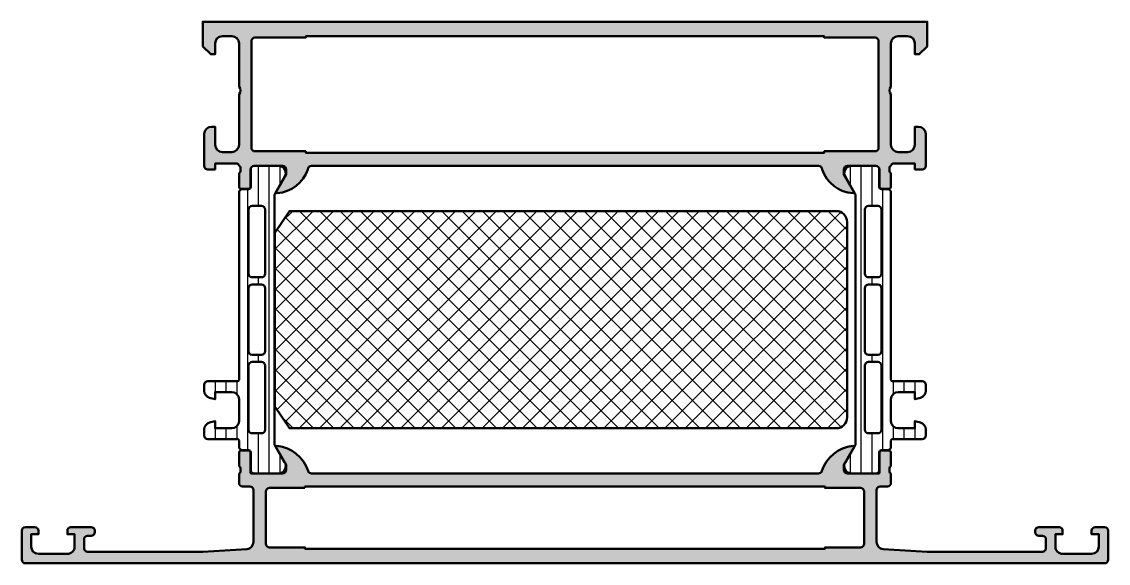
# Model space of a CAD drawing. Extents: x 0 to 150, y 0 to 75.
import ezdxf

# ---------------------------------------------------------------- set-up
doc = ezdxf.new("R2010")
doc.units = 0
for name, color, linetype, lineweight in [('0S-Alu contour', 7, 'Continuous', 50), ('0S-Alu hatch', 252, 'Continuous', 25), ('0S-Plastic contour', 254, 'Continuous', 50), ('0S-Plastic hatch', 253, 'Continuous', 25), ('0S-PT contour', 91, 'Continuous', 50), ('0S-PT hatch', 103, 'Continuous', 25)]:
    doc.layers.add(name, color=color, linetype=linetype, lineweight=lineweight)
pattern_1 = [(90, (0, 0), (-1.4859, 0), [])]

# ---------------------------------------------------------------- blocks, each defined once
blk = doc.blocks.new('345300__B351FEDB_3CB7_4126_8738_40DBF17E38F5_')
at = {"layer": '0S-Alu hatch'}
h = blk.add_hatch(color=256, dxfattribs=at)
edge = h.paths.add_edge_path()
edge.add_line((25, 71.39999847412109), (26.0999755859375, 70.3))
edge.add_line((26.0999755859375, 70.3), (26.69998168945312, 70.3))
edge.add_line((26.69998168945312, 70.3), (26.69998168945312, 71.80000381469726))
edge.add_ellipse((27.70002008335166, 71.79996542079873), major_axis=(-1.000038394635549, 0), ratio=1, start_angle=270.0021997238879, end_angle=359.99780027593476, ccw=False)
edge.add_line((27.69998168945313, 72.80000381469726), (29, 72.80000381469726))
edge.add_ellipse((28.99995442852658, 71.79995824322384), major_axis=(-1.000045572511753, 0), ratio=1, start_angle=180.0026109341762, end_angle=269.99738906589266, ccw=False)
edge.add_line((30, 71.80000381469847), (30, 65.8))
edge.add_ellipse((29.47487768903659, 65.3), major_axis=(-0.7250885749145113, 0), ratio=1, start_angle=136.4038464693329, end_angle=223.5961535306672, ccw=False)
edge.add_line((30, 64.8), (30, 57.8))
edge.add_ellipse((28.9999729984846, 57.80002700151539), major_axis=(-1.000027001879929, 0), ratio=1, start_angle=90.00154703110047, end_angle=179.9984529689852, ccw=False)
edge.add_line((29, 56.79999999999999), (27.69998168945313, 56.79999999999999))
edge.add_ellipse((27.70000151260095, 57.80001982314782), major_axis=(-1.000019823344305, 0), ratio=1, start_angle=0.0011357599706229848, end_angle=89.99886423980757, ccw=False)
edge.add_line((26.69998168945312, 57.80000000000388), (26.69998168945312, 60.3))
edge.add_line((26.69998168945312, 60.3), (26.19998168945313, 60.3))
edge.add_arc((26.20001605502165, 59.29996563443147), 1.000034366158998, 90.00196893437248, 179.9980310656152)
edge.add_line((25.19998168945313, 59.30000000000021), (25.19998168945313, 54.89999084472656))
edge.add_arc((25.69998443032072, 54.89999358559416), 0.5000027408751077, 180.0003140784807, 269.9996859214307)
edge.add_line((25.69998168945313, 54.39999084472656), (26.69998168945312, 54.39999084472656))
edge.add_line((26.69998168945312, 54.39999084472656), (26.70016479492188, 55.19971923828125))
edge.add_line((26.70016479492188, 55.19971923828125), (29.69481443321533, 55.19971923828125))
edge.add_ellipse((29.69481443321532, 54.89971923828122), major_axis=(-0.3000000000000256, 0), ratio=1, start_angle=199.6167599618273, end_angle=269.99999999999795, ccw=False)
edge.add_line((29.97740221942337, 55.00043737510894), (30.01502310468306, 54.89488337048205))
edge.add_ellipse((29.92156631017289, 54.6325273359551), major_axis=(-0.2785046880984648, 0), ratio=1, start_angle=178.8227049288636, end_angle=250.3930204903636, ccw=False)
edge.add_line((30.20001220703126, 54.62680511474609), (30.20001220703126, 54.17322235107421))
edge.add_ellipse((29.89748748274045, 54.18486318156453), major_axis=(-0.3027486048551446, 0), ratio=1, start_angle=109.79197145994209, end_angle=177.7964063193077, ccw=False)
edge.add_line((30.00000000000001, 53.89999847412108), (30.00000000000001, 52.00001678466796))
edge.add_arc((30.30000000000001, 52.00001678466796), 0.3000000000000007, 180, 270)
edge.add_line((30.30000000000001, 51.70001678466796), (31.29997558593751, 51.70001678466796))
edge.add_arc((31.29997558593751, 52.00001678466796), 0.3000000000000007, 270.0000000000007, 360)
edge.add_line((31.59997558593751, 52.00001678466796), (31.59997558593751, 54.39999847412109))
edge.add_ellipse((32.100002258875, 54.3999718011836), major_axis=(-0.5000266736489019, 0), ratio=1, start_angle=270.00305633044576, end_angle=359.99694366969146, ccw=False)
edge.add_line((32.09997558593751, 54.89999847412109), (36.00049591064453, 54.89930419921875))
edge.add_ellipse((36.00051134773772, 54.39931963648928), major_axis=(-0.4999845629677774, 0), ratio=1, start_angle=179.9991052558096, end_angle=270.0017690151924, ccw=False)
edge.add_line((36.50049591064453, 54.39931182861431), (36.50049591064453, 53.69930725097656))
edge.add_line((36.50049591064453, 53.69930725097656), (35.11225128173828, 51.29478912353516))
edge.add_arc((35.23609723052485, 51.23688059579413), 0.1367158243071277, 154.9399071397932, 284.9282666313625)
edge.add_arc((34.88285245601911, 55.96520980609627), 4.875929802990912, 274.5695827884483, 341.2675044174627)
edge.add_ellipse((40.00049626153255, 54.39930384833066), major_axis=(-0.5000003508882097, 0), ratio=1, start_angle=270.0000402087765, end_angle=359.9999597909774, ccw=False)
edge.add_line((40.00049591064453, 54.89930419921875), (109.9999771118164, 54.89999084472656))
edge.add_ellipse((109.9980520364834, 54.39857247094304), major_axis=(-0.5014220692019347, 0), ratio=1, start_angle=180.0836121092533, end_angle=269.78002770607844, ccw=False)
edge.add_arc((115.1266061706823, 55.97392626306316), 4.887718356431223, 198.7935375333312, 265.8040368107825)
edge.add_arc((114.7607596930669, 51.23810386361654), 0.1390384168073288, 273.3902478631867, 384.0601169719201)
edge.add_line((114.8877182006836, 51.29478912353516), (113.4994735717773, 53.69930725097657))
edge.add_line((113.4994735717773, 53.69930725097657), (113.4994735717773, 54.39931182861329))
edge.add_ellipse((113.9994581346841, 54.3993196364893), major_axis=(-0.4999845629677682, 0), ratio=1, start_angle=-90.00176901519478, end_angle=0.000894744190475194, ccw=False)
edge.add_line((113.9994735717773, 54.89930419921876), (117.8999938964844, 54.89999847412109))
edge.add_ellipse((117.8999672235468, 54.3999718011836), major_axis=(-0.5000266736489019, 0), ratio=1, start_angle=180.0030563300701, end_angle=269.996943669551, ccw=False)
edge.add_line((118.3999938964843, 54.39999847411989), (118.3999938964844, 52.00001678466797))
edge.add_arc((118.6999938964844, 52.00001678466796), 0.2999999999999971, 180, 270)
edge.add_line((118.6999938964844, 51.70001678466796), (119.6999694824218, 51.70001678466796))
edge.add_arc((119.6999694824218, 52.00001678466795), 0.29999999999999, 270, 360)
edge.add_line((119.9999694824219, 52.00001678466795), (119.9999694824219, 53.89999847412111))
edge.add_ellipse((120.1024819996814, 54.18486318156456), major_axis=(-0.3027486048551404, 0), ratio=1, start_angle=2.2035936806950076, end_angle=70.20802854005609, ccw=False)
edge.add_line((119.7999572753906, 54.17322235107421), (119.7999572753906, 54.6268051147461))
edge.add_ellipse((120.0784031722502, 54.63252733595512), major_axis=(-0.2785046880997238, 0), ratio=1, start_angle=-70.39284138170791, end_angle=1.177295071132221, ccw=False)
edge.add_line((119.9849455576057, 54.89488307833269), (120.0225674482611, 55.00043853445314))
edge.add_ellipse((120.3051548212604, 54.89971923828125), major_axis=(-0.3000000000000121, 0), ratio=1, start_angle=270.00000000000273, end_angle=340.38300497643354, ccw=False)
edge.add_line((120.3051548212604, 55.19971923828126), (123.2998046875, 55.19971923828125))
edge.add_line((123.2998046875, 55.19971923828125), (123.2999877929687, 54.39999084472656))
edge.add_line((123.2999877929687, 54.39999084472656), (124.2999877929687, 54.39999084472656))
edge.add_arc((124.2999850521011, 54.89999358559419), 0.5000027408751341, 270.0003140785714, 359.9996859215192)
edge.add_line((124.7999877929687, 54.89999084472736), (124.7999877929687, 59.29999999999999))
edge.add_arc((123.7999534274002, 59.29996563443144), 1.000034366159028, 0.0019689340145208, 89.99803106562733)
edge.add_line((123.7999877929687, 60.3), (123.2999877929687, 60.3))
edge.add_line((123.2999877929687, 60.3), (123.2999877929687, 57.79999999999998))
edge.add_ellipse((122.2999679698209, 57.80001982314784), major_axis=(-1.000019823344326, 0), ratio=1, start_angle=90.00113576019407, end_angle=179.9988642393878, ccw=False)
edge.add_line((122.2999877929687, 56.79999999999999), (120.9999694824219, 56.79999999999999))
edge.add_ellipse((120.9999964839372, 57.80002700151539), major_axis=(-1.000027001879929, 0), ratio=1, start_angle=0.0015470310149794386, end_angle=89.9984529689001, ccw=False)
edge.add_line((119.9999694824219, 57.80000000000148), (119.9999694824219, 64.8))
edge.add_ellipse((120.5250917933853, 65.3), major_axis=(-0.725088574914509, 0), ratio=1, start_angle=-43.59615353066738, end_angle=43.59615353066738, ccw=False)
edge.add_line((119.9999694824219, 65.8), (119.9999694824219, 71.80000381469726))
edge.add_ellipse((121.0000150538953, 71.79995824322384), major_axis=(-1.000045572511753, 0), ratio=1, start_angle=270.0026109341098, end_angle=359.9973890658238, ccw=False)
edge.add_line((120.9999694824218, 72.80000381469725), (122.2999877929688, 72.80000381469726))
edge.add_ellipse((122.2999493990702, 71.79996542079876), major_axis=(-1.000038394635524, 0), ratio=1, start_angle=180.0021997237339, end_angle=269.9978002761111, ccw=False)
edge.add_line((123.2999877929687, 71.80000381469459), (123.2999877929687, 70.3))
edge.add_line((123.2999877929687, 70.3), (123.8999938964843, 70.3))
edge.add_line((123.8999938964843, 70.3), (124.9999694824218, 71.39999847412108))
edge.add_line((124.9999694824218, 71.39999847412108), (124.9999694824219, 74.8))
edge.add_line((124.9999694824219, 74.8), (25, 74.8))
edge.add_line((25, 74.8), (25, 71.39999847412109))
edge = h.paths.add_edge_path()
edge.add_line((31.69998550415039, 57.39999084472656), (31.69998550415039, 72.09999542236328))
edge.add_ellipse((32.19999335623653, 72.09998757027714), major_axis=(-0.5000078521477965, 0), ratio=1, start_angle=270.0008997686624, end_angle=359.99910023153274, ccw=False)
edge.add_line((32.19998550415039, 72.59999542236328), (39.19998550415039, 72.59999542236328))
edge.add_line((39.19998550415039, 72.59999542236328), (39.19998550415039, 72.79999237060547))
edge.add_line((39.19998550415039, 72.79999237060547), (110.7999877929687, 72.79999237060547))
edge.add_line((110.7999877929687, 72.79999237060547), (110.7999877929687, 72.59999542236328))
edge.add_line((110.7999877929687, 72.59999542236328), (117.7999877929687, 72.59999542236329))
edge.add_ellipse((117.7999799408826, 72.09998757027714), major_axis=(-0.5000078521478107, 0), ratio=1, start_angle=180.0008997684673, end_angle=269.9991002313343, ccw=False)
edge.add_line((118.2999877929687, 72.09999542236326), (118.2999877929687, 57.39999084473131))
edge.add_ellipse((117.7999831391399, 57.39999549855542), major_axis=(-0.500004653850518, 0), ratio=1, start_angle=90.00053328454328, end_angle=179.9994667160038, ccw=False)
edge.add_line((117.7999877929687, 56.89999084472656), (110.7999877929687, 56.89999084472656))
edge.add_line((110.7999877929687, 56.89999084472656), (110.7999877929687, 56.69999389648437))
edge.add_line((110.7999877929687, 56.69999389648437), (39.19998550415039, 56.69999389648437))
edge.add_line((39.19998550415039, 56.69999389648437), (39.19998550415039, 56.89999084472656))
edge.add_line((39.19998550415039, 56.89999084472656), (32.19998550415039, 56.89999084472656))
edge.add_ellipse((32.19999015797927, 57.39999549855543), major_axis=(-0.5000046538505322, 0), ratio=1, start_angle=0.0005332839962761682, end_angle=89.99946671545757, ccw=False)
at = {"layer": '0S-Alu contour', "color": 7}
for points in [[(123.2999877929687, 71.80000381469459), (123.2999877929687, 70.3), (123.8999938964843, 70.3), (124.9999694824218, 71.39999847412108), (124.9999694824219, 74.8), (25, 74.8), (25, 71.39999847412109)], [(27.69998168945313, 72.80000381469726), (29, 72.80000381469726)], [(31.69998550415039, 57.39999084472656), (31.69998550415039, 72.09999542236328)], [(32.19998550415039, 72.59999542236328), (39.19998550415039, 72.59999542236328), (39.19998550415039, 72.79999237060547), (110.7999877929687, 72.79999237060547), (110.7999877929687, 72.59999542236328), (117.7999877929687, 72.59999542236329)], [(118.2999877929687, 72.09999542236326), (118.2999877929687, 57.39999084473131)], [(120.9999694824218, 72.80000381469725), (122.2999877929688, 72.80000381469726)], [(25, 71.39999847412109), (26.0999755859375, 70.3), (26.69998168945312, 70.3), (26.69998168945312, 71.80000381469726)], [(30, 71.80000381469847), (30, 65.8)], [(119.9999694824219, 65.8), (119.9999694824219, 71.80000381469726)], [(30, 64.8), (30, 57.8)], [(119.9999694824219, 57.80000000000148), (119.9999694824219, 64.8)], [(26.69998168945312, 57.80000000000388), (26.69998168945312, 60.3), (26.19998168945313, 60.3)], [(123.7999877929687, 60.3), (123.2999877929687, 60.3), (123.2999877929687, 57.79999999999998)], [(25.19998168945313, 59.30000000000021), (25.19998168945313, 54.89999084472656)], [(124.7999877929687, 54.89999084472736), (124.7999877929687, 59.29999999999999)], [(29, 56.79999999999999), (27.69998168945313, 56.79999999999999)], [(117.7999877929687, 56.89999084472656), (110.7999877929687, 56.89999084472656), (110.7999877929687, 56.69999389648437), (39.19998550415039, 56.69999389648437), (39.19998550415039, 56.89999084472656), (32.19998550415039, 56.89999084472656)], [(122.2999877929687, 56.79999999999999), (120.9999694824219, 56.79999999999999)], [(25.69998168945313, 54.39999084472656), (26.69998168945312, 54.39999084472656), (26.70016479492188, 55.19971923828125), (29.69481443321533, 55.19971923828125)], [(29.97740221942337, 55.00043737510894), (30.01502310468306, 54.89488337048205)], [(30.20001220703126, 54.62680511474609), (30.20001220703126, 54.17322235107421)], [(31.59997558593751, 52.00001678466796), (31.59997558593751, 54.39999847412109)], [(32.09997558593751, 54.89999847412109), (36.00049591064453, 54.89930419921875)], [(36.50049591064453, 54.39931182861431), (36.50049591064453, 53.69930725097656), (35.11225128173828, 51.29478912353516)], [(40.00049591064453, 54.89930419921875), (109.9999771118164, 54.89999084472656)], [(114.8877182006836, 51.29478912353516), (113.4994735717773, 53.69930725097657), (113.4994735717773, 54.39931182861329)], [(113.9994735717773, 54.89930419921876), (117.8999938964844, 54.89999847412109)], [(118.3999938964843, 54.39999847411989), (118.3999938964844, 52.00001678466797)], [(119.7999572753906, 54.17322235107421), (119.7999572753906, 54.6268051147461)], [(119.9849455576057, 54.89488307833269), (120.0225674482611, 55.00043853445314)], [(120.3051548212604, 55.19971923828126), (123.2998046875, 55.19971923828125), (123.2999877929687, 54.39999084472656), (124.2999877929687, 54.39999084472656)], [(30.00000000000001, 53.89999847412108), (30.00000000000001, 52.00001678466796)], [(119.9999694824219, 52.00001678466795), (119.9999694824219, 53.89999847412111)], [(30.30000000000001, 51.70001678466796), (31.29997558593751, 51.70001678466796)], [(118.6999938964844, 51.70001678466796), (119.6999694824218, 51.70001678466796)]]:
    blk.add_lwpolyline(points, dxfattribs=at)
at = {"layer": '0S-Alu contour', "color": 7, "extrusion": (0, 0, -1)}
for centre, radius, start, end in [((-27.70002008335166, 71.79996542079873), 1.000038394635549, 0.0021997240652303, 89.99780027611214), ((-28.99995442852658, 71.79995824322384), 1.000045572511753, 90.00261093410732, 179.9973890658238), ((-32.19999335623653, 72.09998757027714), 0.5000078521477965, 0.0008997684672687, 89.99910023133756), ((-117.7999799408826, 72.09998757027714), 0.5000078521478107, 90.0008997686657, 179.9991002315327), ((-121.0000150538953, 71.79995824322384), 1.000045572511753, 0.0026109341761524, 89.99738906589023), ((-122.2999493990702, 71.79996542079876), 1.000038394635524, 90.00219972388888, 179.9978002762661), ((-29.47487768903659, 65.3), 0.7250885749145115, 136.4038464693328, 223.5961535306672), ((-120.5250917933853, 65.3), 0.725088574914509, 316.4038464693326, 43.59615353066742), ((-27.70000151260095, 57.80001982314782), 1.000019823344305, 270.0011357601924, 359.9988642400294), ((-28.9999729984846, 57.80002700151539), 1.000027001879929, 180.0015470310149, 269.9984529688995), ((-32.19999015797927, 57.39999549855543), 0.5000046538505322, 270.0005332845425, 359.9994667160037), ((-117.7999831391399, 57.39999549855542), 0.500004653850518, 180.0005332839962, 269.9994667154567), ((-120.9999964839372, 57.80002700151539), 1.000027001879929, 270.0015470310999, 359.998452968985), ((-122.2999679698209, 57.80001982314784), 1.000019823344326, 180.0011357606123, 269.9988642398059), ((-29.69481443321532, 54.89971923828122), 0.3000000000000256, 90.00000000000205, 160.3832400381727), ((-29.89748748274045, 54.18486318156453), 0.3027486048551446, 182.2035936806924, 250.2080285400579), ((-29.92156631017289, 54.6325273359551), 0.2785046880984648, 109.6069795096364, 181.1772950711365), ((-32.100002258875, 54.3999718011836), 0.5000266736489019, 0.0030563303085188, 89.99694366955426), ((-36.00051134773772, 54.39931963648928), 0.4999845629677774, 89.9982309848076, 180.0008947441905), ((-40.00049626153255, 54.39930384833066), 0.5000003508882097, 4.02090225668e-05, 89.99995979122347), ((-109.9980520364834, 54.39857247094304), 0.5014220692019347, 90.21997229392157, 179.9163878907467), ((-113.9994581346841, 54.3993196364893), 0.4999845629677682, 359.9991052558095, 90.00176901519482), ((-117.8999672235468, 54.3999718011836), 0.5000266736489019, 90.00305633044901, 179.9969436699299), ((-120.0784031722502, 54.63252733595512), 0.2785046880997238, 358.8227049288678, 70.39284138170795), ((-120.1024819996814, 54.18486318156456), 0.3027486048551404, 289.7919714599439, 357.796406319305), ((-120.3051548212604, 54.89971923828125), 0.3000000000000121, 19.61699502356649, 89.99999999999729)]:
    blk.add_arc(centre, radius, start, end, dxfattribs=at)
at = {"layer": '0S-Alu contour', "color": 7}
for centre, radius, start, end in [((26.20001605502165, 59.29996563443147), 1.000034366158998, 90.00196893437248, 179.9980310656152), ((123.7999534274002, 59.29996563443144), 1.000034366159028, 0.0019689340145208, 89.99803106562733), ((25.69998443032072, 54.89999358559416), 0.5000027408751077, 180.0003140784807, 269.9996859214307), ((34.88285245601911, 55.96520980609627), 4.875929802990912, 274.5695827884483, 341.2675044174627), ((115.1266061706823, 55.97392626306316), 4.887718356431223, 198.7935375333312, 265.8040368107825), ((124.2999850521011, 54.89999358559419), 0.5000027408751341, 270.0003140785714, 359.9996859215192), ((30.30000000000001, 52.00001678466796), 0.3000000000000007, 180, 270), ((31.29997558593751, 52.00001678466796), 0.3000000000000007, 270.0000000000007, 0), ((35.23609723052485, 51.23688059579413), 0.1367158243071277, 154.9399071397932, 284.9282666313625), ((114.7607596930669, 51.23810386361654), 0.1390384168073288, 273.3902478631867, 24.0601169719201), ((118.6999938964844, 52.00001678466796), 0.2999999999999971, 180, 270), ((119.6999694824218, 52.00001678466795), 0.29999999999999, 270, 0)]:
    blk.add_arc(centre, radius, start, end, dxfattribs=at)
blk = doc.blocks.new('284039__F448CC6A_7CAA_499C_A607_768EB38D7D67___5468B348_0326_427C_8399_B5468956C07C_')
at = {"layer": '0S-Plastic hatch'}
h = blk.add_hatch(dxfattribs=at)
h.set_pattern_fill('ANSI31', color=256, scale=0.4680000000000001, angle=45, style=0)
h.set_pattern_definition(pattern_1)
edge = h.paths.add_edge_path()
edge.add_line((30, 51.19262339778483), (29.999977078442, 25.35125658823266))
edge.add_ellipse((29.79583821281997, 25.355375387072), major_axis=(-0.2041804127758801, 0), ratio=1, start_angle=90.48506106571949, end_angle=178.8441310561829, ccw=False)
edge.add_line((29.79756676571524, 25.15120229122875), (25.69756676572695, 25.15120229122876))
edge.add_arc((25.69756676572695, 24.65120229122881), 0.4999999999999467, 90, 180)
edge.add_line((25.19756676572701, 24.65120229122881), (25.19756676572701, 23.82045306784114))
edge.add_arc((26.19756676572708, 23.82045306784116), 1.000000000000066, 180, 254.9999999989172)
edge.add_line((25.93874772060629, 22.85452724155693), (26.69756676572695, 22.65120229122875))
edge.add_line((26.69756676572695, 22.65120229122875), (26.69756676572695, 23.65120229122876))
edge.add_line((26.69756676572695, 23.65120229122876), (28.99756676571536, 23.65120229122875))
edge.add_ellipse((28.99585773187428, 22.64707631855116), major_axis=(-1.004127427074072, 0), ratio=1, start_angle=180.229859678484, end_angle=269.90248202491523, ccw=False)
edge.add_line((29.999977078442, 22.65110467439827), (29.99997707844199, 19.65122632025461))
edge.add_ellipse((28.99585751999409, 19.65532877543038), major_axis=(-1.004127938958017, 0), ratio=1, start_angle=90.09753001532061, end_angle=179.7659122786844, ccw=False)
edge.add_line((28.9975667657153, 18.65120229122875), (26.69756676572696, 18.65120229122875))
edge.add_line((26.69756676572696, 18.65120229122875), (26.69756676572684, 19.65120229122869))
edge.add_line((26.69756676572684, 19.65120229122869), (25.93874772060627, 19.44787734087044))
edge.add_arc((26.19756676572686, 18.48195151458678), 0.9999999999994578, 105.0000000010805, 180)
edge.add_line((25.19756676572741, 18.48195151458678), (25.19756676572695, 17.65120229122875))
edge.add_arc((25.69756676572696, 17.65120229122875), 0.5000000000000027, 180, 270.0000000000004)
edge.add_line((25.69756676572696, 17.15120229122874), (29.79756676571532, 17.15120229122875))
edge.add_ellipse((29.79756676571532, 16.95120229122875), major_axis=(-0.1999999999999922, 0), ratio=1, start_angle=180, end_angle=269.999999999999, ccw=False)
edge.add_line((29.99756676571531, 16.95120229122876), (29.99888731070525, 16.11013004610088))
edge.add_arc((30.49888463137103, 16.11010925689817), 0.4999973210979717, 179.9976177199981, 269.9982316841403)
edge.add_line((30.49886919998672, 15.61011193603833), (31.30920053280163, 15.61008330962012))
edge.add_ellipse((31.30918966656731, 15.31008330981691), major_axis=(-0.299999999999997, 0), ratio=1, start_angle=179.9979247021016, end_angle=269.99792470211383, ccw=False)
edge.add_line((31.60918966637051, 15.31007244358253), (31.60877078615772, 12.9100740742441))
edge.add_arc((32.10876676317273, 12.91005332437419), 0.4999959774455613, 179.9976222209284, 269.9982271833)
edge.add_line((32.10875129255297, 12.41005734716797), (35.58529278835881, 12.40993069970388))
edge.add_arc((35.4430179914446, 13.3997539283803), 0.9999960709244808, 278.1795327540131, 392.724940801954)
edge.add_line((36.28429022210338, 13.94035838247478), (34.96590322431634, 16.22406298372988))
edge.add_ellipse((35.39892499595708, 16.47404727380667), major_axis=(-0.5000000000000883, 0), ratio=1, start_angle=-0.002015393048509395, end_angle=29.997921301458007, ccw=False)
edge.add_line((34.89892499626632, 16.47406486142887), (34.90001130869739, 50.82833361702788))
edge.add_ellipse((35.40001130835022, 50.82831498386869), major_axis=(-0.5000000000000164, 0), ratio=1, start_angle=329.99792810276983, end_angle=359.9978647972848, ccw=False)
edge.add_line((34.9670076470982, 51.07833064206307), (36.28556007655461, 53.36193973131244))
edge.add_arc((35.44432701033436, 53.90260512706297), 0.99999607092448, 327.2709086022734, 441.8163166502147)
edge.add_line((35.58667351121613, 54.89241804653367), (32.11013201541031, 54.89254469399775))
edge.add_arc((32.1101112655404, 54.39254871698273), 0.499995977445583, 89.9976222209271, 179.9982271832751)
edge.add_line((31.61011528833416, 54.39256418760271), (31.61036030891498, 51.99256579421701))
edge.add_ellipse((31.31036030911177, 51.99257666045133), major_axis=(-0.3000000000000041, 0), ratio=1, start_angle=89.99792470211662, end_angle=179.9979247021016, ccw=False)
edge.add_line((31.31034944287746, 51.69257666064812), (30.50001811006254, 51.69260528706632))
edge.add_arc((30.49999732085985, 51.19260796640054), 0.4999973210979748, 89.99761772008878, 179.9982316841069)
edge = h.paths.add_edge_path()
edge.add_ellipse((31.79944870073098, 40.00119604774752), major_axis=(-0.5000000021573054, 0), ratio=1, start_angle=0, end_angle=90.00189908949642, ccw=False)
edge.add_line((31.29944869857367, 40.00119604774752), (31.29944869857368, 48.8511899405362))
edge.add_ellipse((31.79944870066131, 48.8511899405362), major_axis=(-0.5000000020876287, 0), ratio=1, start_angle=269.9981008973825, end_angle=360, ccw=False)
edge.add_line((31.79946527345813, 49.35118994234917), (33.09945937972603, 49.35118994234917))
edge.add_ellipse((33.09946301908265, 48.8511935817058), major_axis=(-0.4999963606566095, 0), ratio=1, start_angle=179.9995829571355, end_angle=270.00041704258535, ccw=False)
edge.add_line((33.59945937972602, 48.85118994234918), (33.59945937972602, 40.00119604586719))
edge.add_ellipse((33.09946301908276, 40.00119240650812), major_axis=(-0.4999963606565073, 0), ratio=1, start_angle=89.99958295740407, end_angle=180.0004170428646, ccw=False)
edge.add_line((33.09945937972604, 39.50119604586486), (31.7994652734133, 39.50119604586488))
edge = h.paths.add_edge_path()
edge.add_ellipse((33.09945937973641, 29.30118994304764), major_axis=(-0.4999999999999929, 0), ratio=1, start_angle=90.0000000000008, end_angle=180, ccw=False)
edge.add_line((33.09945937973642, 28.80118994304765), (31.79944869858406, 28.80118994304765))
edge.add_ellipse((31.79944869858406, 29.30118994304764), major_axis=(-0.4999999999999983, 0), ratio=1, start_angle=0, end_angle=90, ccw=False)
edge.add_line((31.29944869858406, 29.30118994304764), (31.29944869858404, 38.00119604656853))
edge.add_ellipse((31.79944869858405, 38.00119604656332), major_axis=(-0.5000000000000071, 0), ratio=1, start_angle=269.99999999880635, end_angle=360, ccw=False)
edge.add_line((31.79944869859447, 38.50119604656332), (33.0994593797468, 38.50119604656332))
edge.add_ellipse((33.0994593797364, 38.00119604656331), major_axis=(-0.5000000000000134, 0), ratio=1, start_angle=180, end_angle=269.999999998808, ccw=False)
edge.add_line((33.59945937973641, 38.00119604656331), (33.5994593797364, 29.30118994304764))
edge = h.paths.add_edge_path()
edge.add_ellipse((33.09944412094735, 18.45121130535237), major_axis=(-0.5000152587890554, 0), ratio=1, start_angle=89.9999999999992, end_angle=180, ccw=False)
edge.add_line((33.09944412094734, 17.95119604656331), (31.799433439795, 17.95119604656331))
edge.add_ellipse((31.79943343979499, 18.45118078777425), major_axis=(-0.4999847412109291, 0), ratio=1, start_angle=0, end_angle=90.0000000000004, ccw=False)
edge.add_line((31.29944869858406, 18.45118078777425), (31.29944869858406, 27.30118994305278))
edge.add_ellipse((31.79944870067168, 27.30118994123468), major_axis=(-0.5000000020876199, 0), ratio=1, start_angle=269.9981008973846, end_angle=360, ccw=False)
edge.add_line((31.79946527346849, 27.80118994304764), (33.0994593797364, 27.80118994304764))
edge.add_ellipse((33.09946301909308, 27.30119358240432), major_axis=(-0.4999963606565686, 0), ratio=1, start_angle=179.9995829571355, end_angle=270.00041704259104, ccw=False)
edge.add_line((33.5994593797364, 27.30118994304525), (33.5994593797364, 18.45121130535237))
at = {"layer": '0S-Alu contour', "color": 7}
for points in [[(31.29944869857367, 40.00119604774752), (31.29944869857368, 48.8511899405362)], [(31.79946527345813, 49.35118994234917), (33.09945937972603, 49.35118994234917)], [(33.59945937972602, 48.85118994234918), (33.59945937972602, 40.00119604586719)], [(33.09945937972604, 39.50119604586486), (31.7994652734133, 39.50119604586488)], [(31.29944869858406, 29.30118994304764), (31.29944869858404, 38.00119604656853)], [(31.79944869859447, 38.50119604656332), (33.0994593797468, 38.50119604656332)], [(33.59945937973641, 38.00119604656331), (33.5994593797364, 29.30118994304764)], [(33.09945937973642, 28.80118994304765), (31.79944869858406, 28.80118994304765)], [(31.29944869858406, 18.45118078777425), (31.29944869858406, 27.30118994305278)], [(31.79946527346849, 27.80118994304764), (33.0994593797364, 27.80118994304764)], [(33.5994593797364, 27.30118994304525), (33.5994593797364, 18.45121130535237)], [(33.09944412094734, 17.95119604656331), (31.799433439795, 17.95119604656331)]]:
    blk.add_lwpolyline(points, dxfattribs=at)
at = {"layer": '0S-Alu contour', "color": 7, "extrusion": (0, 0, -1)}
for centre, radius, start, end in [((-31.79944870066131, 48.8511899405362), 0.5000000020876287, 0, 90.00189910261747), ((-33.09946301908265, 48.8511935817058), 0.4999963606566095, 89.99958295741467, 180.0004170428646), ((-31.79944870073098, 40.00119604774752), 0.5000000021573054, 269.9981009105036, 0), ((-33.09946301908276, 40.00119240650812), 0.4999963606565073, 179.9995829571354, 270.0004170425959), ((-31.79944869858405, 38.00119604656332), 0.5000000000000071, 0, 90.00000000119365), ((-33.0994593797364, 38.00119604656331), 0.5000000000000134, 90.00000000119202, 180), ((-31.79944869858406, 29.30118994304764), 0.4999999999999983, 270, 0), ((-33.09945937973641, 29.30118994304764), 0.4999999999999929, 180, 269.9999999999992), ((-31.79944870067168, 27.30118994123468), 0.5000000020876199, 0, 90.00189910261543), ((-33.09946301909308, 27.30119358240432), 0.4999963606565686, 89.99958295740896, 180.0004170428646), ((-31.79943343979499, 18.45118078777425), 0.4999847412109291, 269.9999999999996, 0), ((-33.09944412094735, 18.45121130535237), 0.5000152587890554, 180, 270.0000000000008)]:
    blk.add_arc(centre, radius, start, end, dxfattribs=at)
at = {"layer": '0S-Plastic contour', "color": 7}
for points in [[(31.61011528833416, 54.39256418760271), (31.61036030891498, 51.99256579421701)], [(35.58667351121613, 54.89241804653367), (32.11013201541031, 54.89254469399775)], [(34.9670076470982, 51.07833064206307), (36.28556007655461, 53.36193973131244)], [(30, 51.19262339778483), (29.999977078442, 25.35125658823266)], [(31.31034944287746, 51.69257666064812), (30.50001811006254, 51.69260528706632)], [(34.89892499626632, 16.47406486142887), (34.90001130869739, 50.82833361702788)], [(25.19756676572701, 24.65120229122881), (25.19756676572701, 23.82045306784114)], [(29.79756676571524, 25.15120229122875), (25.69756676572695, 25.15120229122876)], [(25.93874772060629, 22.85452724155693), (26.69756676572695, 22.65120229122875), (26.69756676572695, 23.65120229122876), (28.99756676571536, 23.65120229122875)], [(29.999977078442, 22.65110467439827), (29.99997707844199, 19.65122632025461)], [(28.9975667657153, 18.65120229122875), (26.69756676572696, 18.65120229122875), (26.69756676572684, 19.65120229122869), (25.93874772060627, 19.44787734087044)], [(25.19756676572741, 18.48195151458678), (25.19756676572695, 17.65120229122875)], [(25.69756676572696, 17.15120229122874), (29.79756676571532, 17.15120229122875)], [(29.99756676571531, 16.95120229122876), (29.99888731070525, 16.11013004610088)], [(30.49886919998672, 15.61011193603833), (31.30920053280163, 15.61008330962012)], [(31.60918966637051, 15.31007244358253), (31.60877078615772, 12.9100740742441)], [(36.28429022210338, 13.94035838247478), (34.96590322431634, 16.22406298372988)], [(32.10875129255297, 12.41005734716797), (35.58529278835881, 12.40993069970388)]]:
    blk.add_lwpolyline(points, dxfattribs=at)
for centre, radius, start, end in [((32.1101112655404, 54.39254871698273), 0.499995977445583, 89.9976222209271, 179.9982271832751), ((35.44432701033436, 53.90260512706297), 0.99999607092448, 327.2709086022734, 81.81631665021466), ((30.49999732085985, 51.19260796640054), 0.4999973210979748, 89.99761772008878, 179.9982316841069), ((25.69756676572695, 24.65120229122881), 0.4999999999999467, 90, 180), ((26.19756676572708, 23.82045306784116), 1.000000000000066, 180, 254.9999999989172), ((26.19756676572686, 18.48195151458678), 0.9999999999994578, 105.0000000010805, 180), ((25.69756676572696, 17.65120229122875), 0.5000000000000027, 180, 270.0000000000004), ((30.49888463137103, 16.11010925689817), 0.4999973210979717, 179.9976177199981, 269.9982316841403), ((35.4430179914446, 13.3997539283803), 0.9999960709244808, 278.1795327540131, 32.72494080195393), ((32.10876676317273, 12.91005332437419), 0.4999959774455613, 179.9976222209284, 269.9982271833)]:
    blk.add_arc(centre, radius, start, end, dxfattribs=at)
at = {"layer": '0S-Plastic contour', "color": 7, "extrusion": (0, 0, -1)}
for centre, radius, start, end in [((-31.31036030911177, 51.99257666045133), 0.3000000000000041, 180.0020752978985, 270.0020752978834), ((-35.40001130835022, 50.82831498386869), 0.5000000000000164, 0.0021352027151592, 30.00207189723015), ((-29.79583821281997, 25.355375387072), 0.2041804127758801, 181.1558689438172, 269.5149389342805), ((-28.99585773187428, 22.64707631855116), 1.004127427074072, 90.0975179750848, 179.770140321516), ((-28.99585751999409, 19.65532877543038), 1.004127938958017, 180.2340877213157, 269.9024699846794), ((-29.79756676571532, 16.95120229122875), 0.1999999999999922, 90.00000000000102, 180), ((-31.30918966656731, 15.31008330981691), 0.299999999999997, 90.00207529788617, 180.0020752978985), ((-35.39892499595708, 16.47404727380667), 0.5000000000000883, 330.002078698542, 0.0020153930485069)]:
    blk.add_arc(centre, radius, start, end, dxfattribs=at)
blk = doc.blocks.new('284039__4639F8E2_02C3_4526_A488_1DF094386455___75DE08CF_B074_41C9_A474_A5B4F0217999_')
at = {"layer": '0S-Plastic hatch'}
h = blk.add_hatch(dxfattribs=at)
h.set_pattern_fill('ANSI31', color=256, scale=0.4680000000000001, angle=45, style=0)
h.set_pattern_definition(pattern_1)
edge = h.paths.add_edge_path()
edge.add_line((120, 51.19262339778483), (120.000022921558, 25.35125658823266))
edge.add_arc((120.2041617871801, 25.35537538707204), 0.2041804127759113, 181.1558689438266, 269.5149389342606)
edge.add_line((120.2024332342847, 25.15120229122876), (124.302433234273, 25.15120229122876))
edge.add_ellipse((124.3024332342731, 24.65120229122885), major_axis=(-0.4999999999999041, 0), ratio=1, start_angle=180, end_angle=270.0000000000065, ccw=False)
edge.add_line((124.802433234273, 24.65120229122884), (124.802433234273, 23.82045306784114))
edge.add_ellipse((123.8024332342729, 23.8204530678412), major_axis=(-1.000000000000085, 0), ratio=1, start_angle=105.000000001084, end_angle=180, ccw=False)
edge.add_line((124.0612522793937, 22.85452724155694), (123.302433234273, 22.65120229122875))
edge.add_line((123.302433234273, 22.65120229122875), (123.302433234273, 23.65120229122876))
edge.add_line((123.302433234273, 23.65120229122876), (121.0024332342846, 23.65120229122875))
edge.add_arc((121.0041422681257, 22.64707631855118), 1.004127427074067, 90.09751797508503, 179.770140321516)
edge.add_line((120.000022921558, 22.65110467439829), (120.000022921558, 19.65122632025461))
edge.add_arc((121.0041424800059, 19.65532877543038), 1.004127938958007, 180.2340877213157, 269.90246998468)
edge.add_line((121.0024332342847, 18.65120229122875), (123.302433234273, 18.65120229122875))
edge.add_line((123.302433234273, 18.65120229122875), (123.3024332342731, 19.65120229122869))
edge.add_line((123.3024332342731, 19.65120229122869), (124.0612522793937, 19.44787734087044))
edge.add_ellipse((123.8024332342731, 18.48195151458678), major_axis=(-0.9999999999994511, 0), ratio=1, start_angle=180, end_angle=254.9999999989198, ccw=False)
edge.add_line((124.8024332342726, 18.48195151458678), (124.802433234273, 17.65120229122875))
edge.add_ellipse((124.3024332342731, 17.65120229122869), major_axis=(-0.4999999999999716, 0), ratio=1, start_angle=89.99999999999511, end_angle=180, ccw=False)
edge.add_line((124.302433234273, 17.15120229122871), (120.2024332342847, 17.15120229122875))
edge.add_arc((120.2024332342847, 16.95120229122874), 0.1999999999999886, 90, 180)
edge.add_line((120.0024332342847, 16.95120229122874), (120.0011126892947, 16.11013004610088))
edge.add_ellipse((119.5011153686289, 16.11010925689819), major_axis=(-0.4999973210979774, 0), ratio=1, start_angle=90.00176831586089, end_angle=180.0023822800019, ccw=False)
edge.add_line((119.5011308000132, 15.61011193603834), (118.6907994671984, 15.61008330962012))
edge.add_arc((118.6908103334326, 15.31008330981692), 0.2999999999999828, 90.00207529788342, 180.0020752978985)
edge.add_line((118.3908103336295, 15.31007244358254), (118.3912292138423, 12.9100740742441))
edge.add_ellipse((117.8912332368273, 12.91005332437421), major_axis=(-0.4999959774455648, 0), ratio=1, start_angle=90.0017728167, end_angle=180.0023777790716, ccw=False)
edge.add_line((117.891248707447, 12.41005734716799), (114.4147072116412, 12.40993069970388))
edge.add_ellipse((114.5569820085554, 13.39975392838029), major_axis=(-0.999996070924479, 0), ratio=1, start_angle=-32.72494080195321, end_angle=81.82046724598479, ccw=False)
edge.add_line((113.7157097778966, 13.94035838247477), (115.0340967756836, 16.22406298372988))
edge.add_arc((114.6010750039913, 16.4740472738215), 0.5000000000538108, 330.002078700029, 360.0020153912401)
edge.add_line((115.1010750037357, 16.47406486142792), (115.0999886913026, 50.82833361702788))
edge.add_arc((114.5999886917978, 50.82831498390696), 0.4999999999247637, 0.0021351982771297, 30.00207190191547)
edge.add_line((115.0329923529642, 51.07833064209912), (113.7144399234454, 53.36193973131244))
edge.add_ellipse((114.5556729896656, 53.90260512706299), major_axis=(-0.9999960709244732, 0), ratio=1, start_angle=-81.81631665021632, end_angle=32.72909139772838, ccw=False)
edge.add_line((114.4133264887838, 54.89241804653368), (117.8898679845897, 54.89254469399775))
edge.add_ellipse((117.8898887344596, 54.39254871698271), major_axis=(-0.4999959774456003, 0), ratio=1, start_angle=180.0017728167249, end_angle=270.00237777907046, ccw=False)
edge.add_line((118.3898847116658, 54.39256418760267), (118.389639691085, 51.99256579421701))
edge.add_arc((118.6896396908882, 51.99257666045133), 0.299999999999997, 180.0020752978985, 270.0020752978834)
edge.add_line((118.6896505571225, 51.69257666064813), (119.4999818899374, 51.69260528706632))
edge.add_ellipse((119.5000026791401, 51.19260796640049), major_axis=(-0.4999973210980201, 0), ratio=1, start_angle=180.0017683158931, end_angle=270.00238227990553, ccw=False)
edge = h.paths.add_edge_path()
edge.add_line((116.400540620274, 48.85118994234918), (116.400540620274, 40.00119604586489))
edge.add_arc((116.9005369809172, 40.00119240650811), 0.4999963606565038, 179.9995829571354, 270.0004170425992)
edge.add_line((116.9005406202739, 39.50119604586486), (118.2005347265867, 39.50119604586488))
edge.add_arc((118.200551299269, 40.00119604774752), 0.5000000021573073, 269.9981009105044, 360)
edge.add_line((118.7005513014263, 40.00119604774752), (118.7005513014263, 48.85118994235432))
edge.add_arc((118.2005512993387, 48.85118994053621), 0.5000000020876216, 0, 90.00189910262115)
edge.add_line((118.2005347265419, 49.35118994234918), (116.9005406202739, 49.35118994234917))
edge.add_arc((116.9005369809173, 48.8511935817058), 0.4999963606566104, 89.99958295741548, 180.0004170428646)
edge = h.paths.add_edge_path()
edge.add_line((118.7005513014159, 29.30118994305284), (118.7005513014159, 38.00119604656853))
edge.add_arc((118.2005513014159, 38.00119604656332), 0.5000000000000071, 0, 90.00000000119365)
edge.add_line((118.2005513014055, 38.50119604656332), (116.9005406202532, 38.50119604656331))
edge.add_arc((116.9005406202636, 38.0011960465633), 0.5000000000000142, 90.00000000119202, 180)
edge.add_line((116.4005406202636, 38.00119604656852), (116.4005406202636, 29.30118994304766))
edge.add_arc((116.9005406202636, 29.30118994304766), 0.5000000000000107, 180, 269.9999999999951)
edge.add_line((116.9005406202636, 28.80118994304765), (118.2005513014159, 28.80118994304765))
edge.add_arc((118.2005513014159, 29.30118994304765), 0.5, 270, 360)
edge = h.paths.add_edge_path()
edge.add_line((118.7005513014159, 18.45118078777944), (118.7005513014159, 27.30118994305278))
edge.add_arc((118.2005512993284, 27.30118994123471), 0.5000000020875861, 0, 90.00189910262276)
edge.add_line((118.2005347265315, 27.80118994304764), (116.9005406202636, 27.80118994304768))
edge.add_arc((116.9005369809069, 27.30119358240438), 0.4999963606565393, 89.9995829574057, 180.0004170428646)
edge.add_line((116.4005406202636, 27.30118994304764), (116.4005406202636, 18.45121130535238))
edge.add_arc((116.9005558790526, 18.45121130535238), 0.500015258789059, 180, 270.0000000000017)
edge.add_line((116.9005558790526, 17.95119604656331), (118.200566560205, 17.9511960465633))
edge.add_arc((118.200566560205, 18.45118078777421), 0.4999847412109091, 269.9999999999968, 360)
at = {"layer": '0S-Alu contour', "color": 7}
for points in [[(116.400540620274, 48.85118994234918), (116.400540620274, 40.00119604586489)], [(118.2005347265419, 49.35118994234918), (116.9005406202739, 49.35118994234917)], [(118.7005513014263, 40.00119604774752), (118.7005513014263, 48.85118994235432)], [(116.9005406202739, 39.50119604586486), (118.2005347265867, 39.50119604586488)], [(116.4005406202636, 38.00119604656852), (116.4005406202636, 29.30118994304766)], [(118.2005513014055, 38.50119604656332), (116.9005406202532, 38.50119604656331)], [(118.7005513014159, 29.30118994305284), (118.7005513014159, 38.00119604656853)], [(116.9005406202636, 28.80118994304765), (118.2005513014159, 28.80118994304765)], [(116.4005406202636, 27.30118994304764), (116.4005406202636, 18.45121130535238)], [(118.2005347265315, 27.80118994304764), (116.9005406202636, 27.80118994304768)], [(118.7005513014159, 18.45118078777944), (118.7005513014159, 27.30118994305278)], [(116.9005558790526, 17.95119604656331), (118.200566560205, 17.9511960465633)]]:
    blk.add_lwpolyline(points, dxfattribs=at)
for centre, radius, start, end in [((116.9005369809173, 48.8511935817058), 0.4999963606566104, 89.99958295741548, 180.0004170428646), ((118.2005512993387, 48.85118994053621), 0.5000000020876216, 0, 90.00189910262115), ((116.9005369809172, 40.00119240650811), 0.4999963606565038, 179.9995829571354, 270.0004170425992), ((118.200551299269, 40.00119604774752), 0.5000000021573073, 269.9981009105044, 0), ((116.9005406202636, 38.0011960465633), 0.5000000000000142, 90.00000000119202, 180), ((118.2005513014159, 38.00119604656332), 0.5000000000000071, 0, 90.00000000119365), ((116.9005406202636, 29.30118994304766), 0.5000000000000107, 180, 269.9999999999951), ((118.2005513014159, 29.30118994304765), 0.5, 270, 0), ((116.9005369809069, 27.30119358240438), 0.4999963606565393, 89.9995829574057, 180.0004170428646), ((118.2005512993284, 27.30118994123471), 0.5000000020875861, 0, 90.00189910262276), ((116.9005558790526, 18.45121130535238), 0.500015258789059, 180, 270.0000000000017), ((118.200566560205, 18.45118078777421), 0.4999847412109091, 269.9999999999968, 0)]:
    blk.add_arc(centre, radius, start, end, dxfattribs=at)
at = {"layer": '0S-Plastic contour', "color": 7}
for points in [[(114.4133264887838, 54.89241804653368), (117.8898679845897, 54.89254469399775)], [(118.3898847116658, 54.39256418760267), (118.389639691085, 51.99256579421701)], [(115.0329923529642, 51.07833064209912), (113.7144399234454, 53.36193973131244)], [(118.6896505571225, 51.69257666064813), (119.4999818899374, 51.69260528706632)], [(120, 51.19262339778483), (120.000022921558, 25.35125658823266)], [(115.1010750037357, 16.47406486142792), (115.0999886913026, 50.82833361702788)], [(120.2024332342847, 25.15120229122876), (124.302433234273, 25.15120229122876)], [(124.802433234273, 24.65120229122884), (124.802433234273, 23.82045306784114)], [(120.000022921558, 22.65110467439829), (120.000022921558, 19.65122632025461)], [(124.0612522793937, 22.85452724155694), (123.302433234273, 22.65120229122875), (123.302433234273, 23.65120229122876), (121.0024332342846, 23.65120229122875)], [(121.0024332342847, 18.65120229122875), (123.302433234273, 18.65120229122875), (123.3024332342731, 19.65120229122869), (124.0612522793937, 19.44787734087044)], [(124.8024332342726, 18.48195151458678), (124.802433234273, 17.65120229122875)], [(120.0024332342847, 16.95120229122874), (120.0011126892947, 16.11013004610088)], [(124.302433234273, 17.15120229122871), (120.2024332342847, 17.15120229122875)], [(113.7157097778966, 13.94035838247477), (115.0340967756836, 16.22406298372988)], [(118.3908103336295, 15.31007244358254), (118.3912292138423, 12.9100740742441)], [(119.5011308000132, 15.61011193603834), (118.6907994671984, 15.61008330962012)], [(117.891248707447, 12.41005734716799), (114.4147072116412, 12.40993069970388)]]:
    blk.add_lwpolyline(points, dxfattribs=at)
at = {"layer": '0S-Plastic contour', "color": 7, "extrusion": (0, 0, -1)}
for centre, radius, start, end in [((-114.5556729896656, 53.90260512706299), 0.9999960709244732, 327.2709086022717, 81.81631665021628), ((-117.8898887344596, 54.39254871698271), 0.4999959774456003, 89.99762222092956, 179.9982271832751), ((-119.5000026791401, 51.19260796640049), 0.4999973210980201, 89.99761772009447, 179.9982316841069), ((-124.3024332342731, 24.65120229122885), 0.4999999999999041, 89.99999999999349, 180), ((-123.8024332342729, 23.8204530678412), 1.000000000000085, 180, 254.999999998916), ((-123.8024332342731, 18.48195151458678), 0.9999999999994511, 105.0000000010802, 180), ((-124.3024332342731, 17.65120229122869), 0.4999999999999716, 180, 270.0000000000049), ((-119.5011153686289, 16.11010925689819), 0.4999973210979775, 179.9976177199981, 269.9982316841391), ((-114.5569820085554, 13.39975392838029), 0.999996070924479, 278.1795327540152, 32.72494080195319), ((-117.8912332368273, 12.91005332437421), 0.4999959774455648, 179.9976222209284, 269.9982271833)]:
    blk.add_arc(centre, radius, start, end, dxfattribs=at)
at = {"layer": '0S-Plastic contour', "color": 7}
for centre, radius, start, end in [((114.5999886917978, 50.82831498390696), 0.4999999999247637, 0.0021351982771297, 30.00207190191547), ((118.6896396908882, 51.99257666045133), 0.299999999999997, 180.0020752978985, 270.0020752978834), ((120.2041617871801, 25.35537538707204), 0.2041804127759113, 181.1558689438266, 269.5149389342606), ((121.0041422681257, 22.64707631855118), 1.004127427074067, 90.09751797508503, 179.770140321516), ((121.0041424800059, 19.65532877543038), 1.004127938958007, 180.2340877213157, 269.90246998468), ((120.2024332342847, 16.95120229122874), 0.1999999999999886, 90, 180), ((114.6010750039913, 16.4740472738215), 0.5000000000538108, 330.002078700029, 0.0020153912401009), ((118.6908103334326, 15.31008330981692), 0.2999999999999828, 90.00207529788342, 180.0020752978985)]:
    blk.add_arc(centre, radius, start, end, dxfattribs=at)
blk = doc.blocks.new('382320__C0E91CE7_EBD5_42CE_8B97_0BABBC6060FE_')
at = {"layer": '0S-PT hatch'}
h = blk.add_hatch(dxfattribs=at)
h.set_pattern_fill('ANSI37', color=256, scale=0.625, angle=90, style=0)
h.set_pattern_definition([(135, (0, 0), (-1.403165018917055, -1.403165018917055), []), (225, (0, 0), (1.403165018917055, -1.403165018917055), [])])
edge = h.paths.add_edge_path()
edge.add_ellipse((112.44682486847, 47.14119923922816), major_axis=(-1.500000000000028, 0), ratio=1, start_angle=180, end_angle=269.9999999999984, ccw=False)
edge.add_line((113.94682486847, 47.14119923922816), (113.94682486847, 20.1411992392282))
edge.add_ellipse((112.44682486847, 20.14119923922828), major_axis=(-1.500000000000056, 0), ratio=1, start_angle=90.00000000000159, end_angle=180, ccw=False)
edge.add_line((112.44682486847, 18.64119923922822), (36.94682486847006, 18.64119923922818))
edge.add_line((36.94682486847006, 18.64119923922818), (34.94682486847006, 21.64119923922818))
edge.add_line((34.94682486847006, 21.64119923922818), (34.94682486847006, 45.64119923922818))
edge.add_line((34.94682486847006, 45.64119923922818), (36.94682486847006, 48.64119923922817))
edge.add_line((36.94682486847006, 48.64119923922817), (112.44682486847, 48.64119923922819))
at = {"layer": '0S-PT contour', "color": 7}
for points in [[(112.44682486847, 18.64119923922822), (36.94682486847006, 18.64119923922818), (34.94682486847006, 21.64119923922818), (34.94682486847006, 45.64119923922818), (36.94682486847006, 48.64119923922817), (112.44682486847, 48.64119923922819)], [(113.94682486847, 47.14119923922816), (113.94682486847, 20.1411992392282)]]:
    blk.add_lwpolyline(points, dxfattribs=at)
at = {"layer": '0S-PT contour', "color": 7, "extrusion": (0, 0, -1)}
for centre, radius, start, end in [((-112.44682486847, 47.14119923922816), 1.500000000000028, 90.0000000000016, 180), ((-112.44682486847, 20.14119923922828), 1.500000000000056, 180, 269.9999999999984)]:
    blk.add_arc(centre, radius, start, end, dxfattribs=at)
blk = doc.blocks.new('345260__27B3CDEC_9F11_466C_B6C1_102415649E46_')
at = {"layer": '0S-Alu hatch'}
h = blk.add_hatch(color=256, dxfattribs=at)
edge = h.paths.add_edge_path()
edge.add_arc((30.50000000000001, 11.09999656677247), 0.5000000000000054, 180, 270.0000000000004)
edge.add_line((30.50000000000001, 10.59999656677246), (31.5, 10.59999656677246))
edge.add_ellipse((31.5, 10.09999656677246), major_axis=(-0.5000000000000054, 0), ratio=1, start_angle=180, end_angle=270, ccw=False)
edge.add_line((32, 10.09999656677246), (32, 2.954661745363364))
edge.add_ellipse((30.99999999999999, 2.954661745363375), major_axis=(-1.00000000000001, 0), ratio=1, start_angle=93.36639926529409, end_angle=180, ccw=False)
edge.add_line((31.05872095220099, 1.956387309262446), (24.99999999999999, 1.599998474121093))
edge.add_line((24.99999999999999, 1.599998474121093), (9.100006103515621, 1.599998474121093))
edge.add_ellipse((9.100002404377795, 2.099994774983265), major_axis=(-0.499996300875856, 0), ratio=1, start_angle=-0.00042389324170244436, end_angle=90.00042389310642, ccw=False)
edge.add_line((8.600006103515625, 2.099998474121093), (8.600006103515623, 3.300003051757808))
edge.add_ellipse((9.100008844383234, 3.300000310890201), major_axis=(-0.5000027408751234, 0), ratio=1, start_angle=270.00031407857114, end_angle=359.99968592151924, ccw=False)
edge.add_line((9.100006103515621, 3.800003051757812), (9.600006103515623, 3.800003051757812))
edge.add_arc((9.600024088759087, 4.299985066514348), 0.4999820150800172, 269.9979389687766, 360.0020610311563)
edge.add_line((10.10000610351562, 4.300003051757816), (10.10000610351562, 4.5))
edge.add_arc((9.600014835948446, 4.500008732432823), 0.4999912676434319, 359.9989993193744, 450.0010006805681)
edge.add_line((9.600006103515621, 4.999999999999999), (6.800003051757814, 5))
edge.add_arc((6.800017907888051, 4.49998514386976), 0.5000148563509379, 90.00170233654418, 179.9982976631267)
edge.add_line((6.300003051757811, 4.499999999999999), (6.300003051757812, 4))
edge.add_line((6.300003051757812, 4), (7.300003051757812, 4))
edge.add_line((7.300003051757812, 4), (7.300003051757811, 2.299999952316284))
edge.add_ellipse((6.3000168116401, 2.299986192527539), major_axis=(-0.9999862402123785, 0), ratio=1, start_angle=90.00008588221368, end_angle=180.0007883886573, ccw=False)
edge.add_line((6.300018310546873, 1.299999952316284), (2.300003051757813, 1.299999952316284))
edge.add_ellipse((2.300009098329628, 2.300005998888099), major_axis=(-1.000006046590095, 0), ratio=1, start_angle=0.00034643963238067954, end_angle=89.9996535590493, ccw=False)
edge.add_line((1.300003051757812, 2.299999952316285), (1.300003051757812, 3.999999999999998))
edge.add_line((1.300003051757812, 3.999999999999998), (2.300003051757812, 4))
edge.add_line((2.300003051757812, 4), (2.300003051757812, 4.5))
edge.add_arc((1.800011784190629, 4.500008732432816), 0.4999912676434399, 359.9989993193744, 450.0010006805672)
edge.add_line((1.800003051757812, 5), (0.5, 5))
edge.add_arc((0.4999963606433601, 4.50000363935664), 0.499996360656605, 89.99958295741324, 180.0004170428646)
edge.add_line((1e-16, 4.5), (0, 0.5))
edge.add_arc((0.4999963516133644, 0.4999963516133651), 0.4999963516266752, 179.9995819228153, 270.0004180773631)
edge.add_line((0.5, 7e-16), (149.5000305175781, 7e-16))
edge.add_arc((149.5000341659647, 0.499996351613355), 0.4999963516266727, 269.9995819226366, 360.0004180771847)
edge.add_line((150.0000305175781, 0.5), (150.0000305175781, 4.5))
edge.add_arc((149.5000341569347, 4.500003639356634), 0.4999963606566104, 359.9995829571354, 450.0004170425861)
edge.add_line((149.5000305175781, 5), (148.2000122070312, 5))
edge.add_arc((148.200018734237, 4.500008731549657), 0.4999912684929343, 90.00074797574229, 180.0010005793681)
edge.add_line((147.7000274658203, 4.5), (147.7000274658203, 4))
edge.add_line((147.7000274658203, 4), (148.7000274658203, 4))
edge.add_line((148.7000274658203, 4), (148.7000274658203, 2.299999952316245))
edge.add_ellipse((147.7000214192486, 2.300005998888023), major_axis=(-1.000006046590021, 0), ratio=1, start_angle=90.0003464409449, end_angle=179.9996535603676, ccw=False)
edge.add_line((147.7000274658203, 1.299999952316284), (143.7000122070312, 1.299999952316284))
edge.add_ellipse((143.700013705938, 2.299986192527545), major_axis=(-0.9999862402123845, 0), ratio=1, start_angle=-0.0007883886572130905, end_angle=89.99991411778569, ccw=False)
edge.add_line((142.7000274658203, 2.299999952316305), (142.7000274658203, 4))
edge.add_line((142.7000274658203, 4), (143.7000274658203, 4))
edge.add_line((143.7000274658203, 4), (143.7000274658203, 4.5))
edge.add_arc((143.2000126096901, 4.499985143869764), 0.5000148563509335, 0.0017023368733013, 89.998297663456)
edge.add_line((143.2000274658203, 5), (140.4000091552734, 5))
edge.add_arc((140.4000156824792, 4.500008731549717), 0.4999912684929059, 90.00074797574553, 180.0010005793681)
edge.add_line((139.9000244140625, 4.500000000000011), (139.9000244140625, 4.30000305175788))
edge.add_arc((140.4000064288191, 4.299985066514418), 0.4999820150800869, 179.9979389686669, 270.0020610312099)
edge.add_line((140.4000244140624, 3.800003051757812), (140.9000244140625, 3.800003051757812))
edge.add_ellipse((140.9000216731949, 3.300000310890231), major_axis=(-0.5000027408750941, 0), ratio=1, start_angle=180.0003140784808, end_angle=269.99968592142864, ccw=False)
edge.add_line((141.4000244140625, 3.300003051757816), (141.4000244140625, 2.099998474121075))
edge.add_ellipse((140.9000281132003, 2.099994774983274), major_axis=(-0.499996300875877, 0), ratio=1, start_angle=89.9995761068891, end_angle=180.0004238932416, ccw=False)
edge.add_line((140.9000244140624, 1.599998474121093), (125.0000305175781, 1.599998474121093))
edge.add_line((125.0000305175781, 1.599998474121093), (118.9413095653771, 1.956387309262446))
edge.add_ellipse((119.0000305175781, 2.954661745363343), major_axis=(-0.9999999999999758, 0), ratio=1, start_angle=0, end_angle=86.6336007347079, ccw=False)
edge.add_line((118.0000305175781, 2.95466174536336), (118.0000305175781, 10.09999656677246))
edge.add_ellipse((118.5000305175781, 10.09999656677247), major_axis=(-0.5, 0), ratio=1, start_angle=270, end_angle=360, ccw=False)
edge.add_line((118.5000305175781, 10.59999656677246), (119.5000305175781, 10.59999656677246))
edge.add_arc((119.5000305175781, 11.09999656677248), 0.5000000000000228, 270.0000000000017, 360.5429916968597)
edge.add_line((120.0000080643975, 11.10473499230333), (120, 12.40000000000004))
edge.add_ellipse((120.078836446543, 12.66752059199314), major_axis=(-0.2788950563274194, 0), ratio=1, start_angle=-1.1645893741015811, end_angle=73.58012358050547, ccw=False)
edge.add_line((119.799999, 12.67318899999154), (119.799999, 13.12678299999152))
edge.add_ellipse((120.0788670956432, 13.13244365946855), major_axis=(-0.2789255417372139, 0), ratio=1, start_angle=-73.57540544464439, end_angle=1.1628700728812191, ccw=False)
edge.add_line((120, 13.39998699999155), (120, 15.27999800000004))
edge.add_arc((119.7, 15.27999800000002), 0.3000000000000327, 0, 90.00000000000273)
edge.add_line((119.7, 15.57999800000005), (118.7200256809572, 15.57999800000006))
edge.add_arc((118.7200256809572, 15.27999800000007), 0.2999999999999829, 90, 180)
edge.add_line((118.4200256809572, 15.27999800000007), (118.4200256809572, 12.52000000000006))
edge.add_ellipse((118.3000256809572, 12.52000000000005), major_axis=(-0.1200000000000472, 0), ratio=1, start_angle=89.99999999998653, end_angle=180, ccw=False)
edge.add_line((118.3000256809572, 12.4), (114, 12.4))
edge.add_ellipse((114, 12.89999999999999), major_axis=(-0.4999999999999894, 0), ratio=1, start_angle=0, end_angle=90, ccw=False)
edge.add_line((113.5, 12.89999999999999), (113.5, 13.59999999999997))
edge.add_line((113.5, 13.59999999999997), (114.8814954576224, 15.99282032302754))
edge.add_arc((114.7618802153517, 16.0618802153517), 0.1381197846483082, 329.9999999999947, 455.6225775507889)
edge.add_arc((115.2382232411737, 11.22339113815209), 5.000000000000108, 95.62257755079219, 162.2515836439287)
edge.add_ellipse((109.9999999999999, 12.89999999999991), major_axis=(-0.499999999999919, 0), ratio=1, start_angle=90.00000000001143, end_angle=162.2515836439399, ccw=False)
edge.add_line((110, 12.4), (40.00000000000001, 12.4))
edge.add_ellipse((40.00000000000001, 12.89999999999996), major_axis=(-0.4999999999999663, 0), ratio=1, start_angle=17.748416356069185, end_angle=89.9999999999992, ccw=False)
edge.add_arc((34.76177675882622, 11.22339113815215), 5.000000000000032, 17.74841635607026, 84.37742244920673)
edge.add_arc((35.23811978464829, 16.0618802153517), 0.1381197846482903, 84.37742244920443, 210.0000000000005)
edge.add_line((35.11850454237764, 15.99282032302756), (36.50000000000002, 13.59999999999998))
edge.add_line((36.50000000000002, 13.59999999999998), (36.5, 12.89999999999999))
edge.add_ellipse((36.00000000000001, 12.89999999999998), major_axis=(-0.4999999999999858, 0), ratio=1, start_angle=89.9999999999983, end_angle=180, ccw=False)
edge.add_line((36, 12.4), (31.69997431904277, 12.4))
edge.add_ellipse((31.69997431904278, 12.52), major_axis=(-0.1200000000000027, 0), ratio=1, start_angle=0, end_angle=89.9999999999967, ccw=False)
edge.add_line((31.57997431904278, 12.52), (31.57997431904279, 15.27999799999999))
edge.add_arc((31.27997431904278, 15.27999799999999), 0.300000000000006, 0, 90.00000000000067)
edge.add_line((31.27997431904278, 15.57999799999999), (30.3, 15.579998))
edge.add_arc((30.3, 15.27999799999999), 0.3000000000000043, 90, 180)
edge.add_line((30, 15.27999799999999), (30, 13.39998699999148))
edge.add_ellipse((29.92113290435683, 13.13244365946854), major_axis=(-0.2789255417371477, 0), ratio=1, start_angle=178.8371299271117, end_angle=253.575405444645, ccw=False)
edge.add_line((30.20000099999999, 13.12678299999147), (30.20000099999999, 12.67318899999147))
edge.add_ellipse((29.92116355345696, 12.6675205919931), major_axis=(-0.2788950563274236, 0), ratio=1, start_angle=106.4198764194928, end_angle=181.1645893740976, ccw=False)
edge.add_line((30, 12.39999999999999), (30, 11.09999656677247))
edge = h.paths.add_edge_path()
edge.add_line((39.10003280639647, 10.39999675750732), (39.10003280639648, 10.59999370574951))
edge.add_line((39.10003280639648, 10.59999370574951), (110.8999938964843, 10.59999370574951))
edge.add_line((110.8999938964843, 10.59999370574951), (110.8999938964843, 10.39999675750732))
edge.add_line((110.8999938964843, 10.39999675750732), (115.7999954223632, 10.39999675750733))
edge.add_ellipse((115.7999954223632, 9.899996757507335), major_axis=(-0.4999999999999858, 0), ratio=1, start_angle=180, end_angle=270, ccw=False)
edge.add_line((116.2999954223632, 9.899996757507328), (116.2999954223633, 2.699993848800673))
edge.add_ellipse((115.7999954223632, 2.699993848800673), major_axis=(-0.5000000000000142, 0), ratio=1, start_angle=90, end_angle=180, ccw=False)
edge.add_line((115.7999954223632, 2.199993848800659), (110.8999938964843, 2.199993848800659))
edge.add_line((110.8999938964843, 2.199993848800659), (110.8999938964843, 1.99999701976776))
edge.add_line((110.8999938964843, 1.99999701976776), (39.10003280639647, 1.99999701976776))
edge.add_line((39.10003280639648, 1.99999701976776), (39.10003280639648, 2.199993848800659))
edge.add_line((39.10003280639648, 2.199993848800659), (34.20003128051757, 2.199993848800659))
edge.add_ellipse((34.20003128051757, 2.699993848800659), major_axis=(-0.5, 0), ratio=1, start_angle=0, end_angle=90, ccw=False)
edge.add_line((33.70003128051757, 2.699993848800659), (33.70003128051757, 9.899996757507324))
edge.add_ellipse((34.20003128051757, 9.899996757507324), major_axis=(-0.5, 0), ratio=1, start_angle=270, end_angle=360, ccw=False)
edge.add_line((34.20003128051757, 10.39999675750732), (39.10003280639647, 10.39999675750732))
at = {"layer": '0S-Alu contour', "color": 7}
for points in [[(30, 15.27999799999999), (30, 13.39998699999148)], [(31.27997431904278, 15.57999799999999), (30.3, 15.579998)], [(31.57997431904278, 12.52), (31.57997431904279, 15.27999799999999)], [(35.11850454237764, 15.99282032302756), (36.50000000000002, 13.59999999999998), (36.5, 12.89999999999999)], [(113.5, 12.89999999999999), (113.5, 13.59999999999997), (114.8814954576224, 15.99282032302754)], [(118.4200256809572, 15.27999800000007), (118.4200256809572, 12.52000000000006)], [(119.7, 15.57999800000005), (118.7200256809572, 15.57999800000006)], [(120, 13.39998699999155), (120, 15.27999800000004)], [(30, 12.39999999999999), (30, 11.09999656677247)], [(30.20000099999999, 13.12678299999147), (30.20000099999999, 12.67318899999147)], [(36, 12.4), (31.69997431904277, 12.4)], [(110, 12.4), (40, 12.4)], [(118.3000256809572, 12.4), (114, 12.4)], [(119.799999, 12.67318899999154), (119.799999, 13.12678299999152)], [(120.0000080643975, 11.10473499230333), (120, 12.40000000000004)], [(30.50000000000001, 10.59999656677246), (31.5, 10.59999656677246)], [(39.10003280639647, 10.39999675750732), (39.10003280639648, 10.59999370574951), (110.8999938964843, 10.59999370574951), (110.8999938964843, 10.39999675750732), (115.7999954223632, 10.39999675750733)], [(118.5000305175781, 10.59999656677246), (119.5000305175781, 10.59999656677246)], [(32, 10.09999656677246), (32, 2.954661745363364)], [(33.70003128051757, 2.699993848800659), (33.70003128051757, 9.899996757507324)], [(34.20003128051757, 10.39999675750732), (39.10003280639647, 10.39999675750732)], [(116.2999954223632, 9.899996757507328), (116.2999954223633, 2.699993848800673)], [(118.0000305175781, 2.95466174536336), (118.0000305175781, 10.09999656677246)], [(1.800003051757812, 5), (0.5, 5)], [(9.600006103515621, 4.999999999999999), (6.800003051757814, 5)], [(143.2000274658203, 5), (140.4000091552734, 5)], [(149.5000305175781, 5), (148.2000122070312, 5)], [(1e-16, 4.5), (0, 0.5)], [(1.300003051757812, 2.299999952316285), (1.300003051757812, 3.999999999999998), (2.300003051757812, 4), (2.300003051757812, 4.5)], [(6.300003051757811, 4.499999999999999), (6.300003051757812, 4), (7.300003051757812, 4), (7.300003051757811, 2.299999952316284)], [(8.600006103515625, 2.099998474121093), (8.600006103515623, 3.300003051757808)], [(9.100006103515621, 3.800003051757812), (9.600006103515623, 3.800003051757812)], [(10.10000610351562, 4.300003051757816), (10.10000610351562, 4.5)], [(139.9000244140625, 4.500000000000011), (139.9000244140625, 4.30000305175788)], [(140.4000244140624, 3.800003051757812), (140.9000244140625, 3.800003051757812)], [(141.4000244140625, 3.300003051757816), (141.4000244140625, 2.099998474121075)], [(142.7000274658203, 2.299999952316305), (142.7000274658203, 4), (143.7000274658203, 4), (143.7000274658203, 4.5)], [(147.7000274658203, 4.5), (147.7000274658203, 4), (148.7000274658203, 4), (148.7000274658203, 2.299999952316245)], [(150.0000305175781, 0.5), (150.0000305175781, 4.5)], [(31.05872095220099, 1.956387309262446), (24.99999999999999, 1.599998474121093), (9.100006103515621, 1.599998474121093)], [(115.7999954223632, 2.199993848800659), (110.8999938964843, 2.199993848800659), (110.8999938964843, 1.99999701976776), (39.10003280639648, 1.99999701976776), (39.10003280639648, 2.199993848800659), (34.20003128051757, 2.199993848800659)], [(140.9000244140624, 1.599998474121093), (125.0000305175781, 1.599998474121093), (118.9413095653771, 1.956387309262446)], [(0.5, 7e-16), (149.5000305175781, 7e-16)], [(6.300018310546873, 1.299999952316284), (2.300003051757813, 1.299999952316284)], [(147.7000274658203, 1.299999952316284), (143.7000122070312, 1.299999952316284)]]:
    blk.add_lwpolyline(points, dxfattribs=at)
for centre, radius, start, end in [((30.3, 15.27999799999999), 0.3000000000000043, 90, 180), ((31.27997431904278, 15.27999799999999), 0.300000000000006, 0, 90.00000000000067), ((35.23811978464829, 16.0618802153517), 0.1381197846482903, 84.37742244920443, 210.0000000000005), ((34.76177675882622, 11.22339113815215), 5.000000000000032, 17.74841635607026, 84.37742244920673), ((115.2382232411737, 11.22339113815209), 5.000000000000108, 95.62257755079219, 162.2515836439287), ((114.7618802153517, 16.0618802153517), 0.1381197846483082, 329.9999999999947, 95.62257755078898), ((118.7200256809572, 15.27999800000007), 0.2999999999999829, 90, 180), ((119.7, 15.27999800000002), 0.3000000000000327, 0, 90.00000000000273), ((30.50000000000001, 11.09999656677247), 0.5000000000000054, 180, 270.0000000000004), ((119.5000305175781, 11.09999656677248), 0.5000000000000228, 270.0000000000017, 0.5429916968597347), ((0.4999963606433601, 4.50000363935664), 0.499996360656605, 89.99958295741324, 180.0004170428646), ((1.800011784190629, 4.500008732432816), 0.4999912676434399, 359.9989993193744, 90.00100068056722), ((6.800017907888051, 4.49998514386976), 0.5000148563509379, 90.00170233654418, 179.9982976631267), ((9.600014835948446, 4.500008732432823), 0.4999912676434319, 359.9989993193744, 90.00100068056815), ((140.4000156824792, 4.500008731549717), 0.4999912684929059, 90.00074797574553, 180.0010005793681), ((143.2000126096901, 4.499985143869764), 0.5000148563509335, 0.0017023368733013, 89.998297663456), ((148.200018734237, 4.500008731549657), 0.4999912684929343, 90.00074797574229, 180.0010005793681), ((149.5000341569347, 4.500003639356634), 0.4999963606566104, 359.9995829571354, 90.00041704258616), ((9.600024088759087, 4.299985066514348), 0.4999820150800172, 269.9979389687766, 0.0020610311562801), ((140.4000064288191, 4.299985066514418), 0.4999820150800869, 179.9979389686669, 270.0020610312099), ((0.4999963516133644, 0.4999963516133651), 0.4999963516266752, 179.9995819228153, 270.0004180773631), ((149.5000341659647, 0.499996351613355), 0.4999963516266727, 269.9995819226366, 0.0004180771846535)]:
    blk.add_arc(centre, radius, start, end, dxfattribs=at)
at = {"layer": '0S-Alu contour', "color": 7, "extrusion": (0, 0, -1)}
for centre, radius, start, end in [((-29.92113290435683, 13.13244365946854), 0.2789255417371477, 106.424594555355, 181.1628700728884), ((-29.92116355345696, 12.6675205919931), 0.2788950563274236, 178.8354106259024, 253.5801235805072), ((-31.69997431904278, 12.52), 0.1200000000000028, 270.0000000000033, 0), ((-36.00000000000001, 12.89999999999998), 0.4999999999999858, 180, 270.0000000000017), ((-40.00000000000001, 12.89999999999996), 0.4999999999999663, 270.0000000000008, 342.2515836439308), ((-109.9999999999999, 12.89999999999991), 0.499999999999919, 197.7484163560602, 269.9999999999886), ((-114, 12.89999999999999), 0.4999999999999894, 270, 0), ((-118.3000256809572, 12.52000000000005), 0.1200000000000472, 180, 270.0000000000135), ((-120.078836446543, 12.66752059199314), 0.2788950563274194, 286.4198764194946, 1.164589374101618), ((-120.0788670956432, 13.13244365946855), 0.2789255417372139, 358.8371299271188, 73.57540544464445), ((-31.5, 10.09999656677246), 0.5000000000000054, 90, 180), ((-118.5000305175781, 10.09999656677247), 0.5, 0, 90), ((-34.20003128051757, 9.899996757507324), 0.5, 0, 90), ((-115.7999954223632, 9.899996757507335), 0.4999999999999858, 90, 180), ((-9.100008844383234, 3.300000310890201), 0.5000027408751234, 0.0003140784807261, 89.99968592142883), ((-140.9000216731949, 3.300000310890231), 0.5000027408750941, 90.00031407857134, 179.9996859215192), ((-2.300009098329628, 2.300005998888099), 1.000006046590095, 270.0003464409507, 359.9996535603676), ((-6.3000168116401, 2.299986192527539), 0.9999862402123785, 179.9992116113427, 269.9999141177863), ((-9.100002404377795, 2.099994774983265), 0.499996300875856, 269.9995761068936, 0.0004238932416296), ((-30.99999999999999, 2.954661745363375), 1.00000000000001, 180, 266.6336007347059), ((-34.20003128051757, 2.699993848800659), 0.5, 270, 0), ((-115.7999954223632, 2.699993848800673), 0.5000000000000142, 180, 270), ((-119.0000305175781, 2.954661745363343), 0.9999999999999758, 273.3663992652921, 0), ((-140.9000281132003, 2.099994774983274), 0.499996300875877, 179.9995761067584, 270.0004238931109), ((-143.700013705938, 2.299986192527545), 0.9999862402123845, 270.0000858822143, 0.0007883886572085), ((-147.7000214192486, 2.300005998888023), 1.000006046590021, 180.0003464396325, 269.9996535590551)]:
    blk.add_arc(centre, radius, start, end, dxfattribs=at)
blk = doc.blocks.new('382320__AD6424A0_C290_4942_BDF6_63C52614E953_')
at = {"layer": '0S-Alu contour', "color": 7}
for name in ['345300__B351FEDB_3CB7_4126_8738_40DBF17E38F5_', '345260__27B3CDEC_9F11_466C_B6C1_102415649E46_']:
    blk.add_blockref(name, (0, 0), dxfattribs=at)
at = {"layer": '0S-Plastic contour', "color": 7}
for name in ['284039__F448CC6A_7CAA_499C_A607_768EB38D7D67___5468B348_0326_427C_8399_B5468956C07C_', '284039__4639F8E2_02C3_4526_A488_1DF094386455___75DE08CF_B074_41C9_A474_A5B4F0217999_']:
    blk.add_blockref(name, (0, 0), dxfattribs=at)
at = {"layer": '0S-PT contour', "color": 7}
blk.add_blockref('382320__C0E91CE7_EBD5_42CE_8B97_0BABBC6060FE_', (0, 0), dxfattribs=at)

msp = doc.modelspace()

# ---------------------------------------------------------------- block references
at = {"layer": '0S-Alu contour', "color": 7}
msp.add_blockref('382320__AD6424A0_C290_4942_BDF6_63C52614E953_', (0, 0), dxfattribs=at)

doc.saveas('drawing.dxf')
